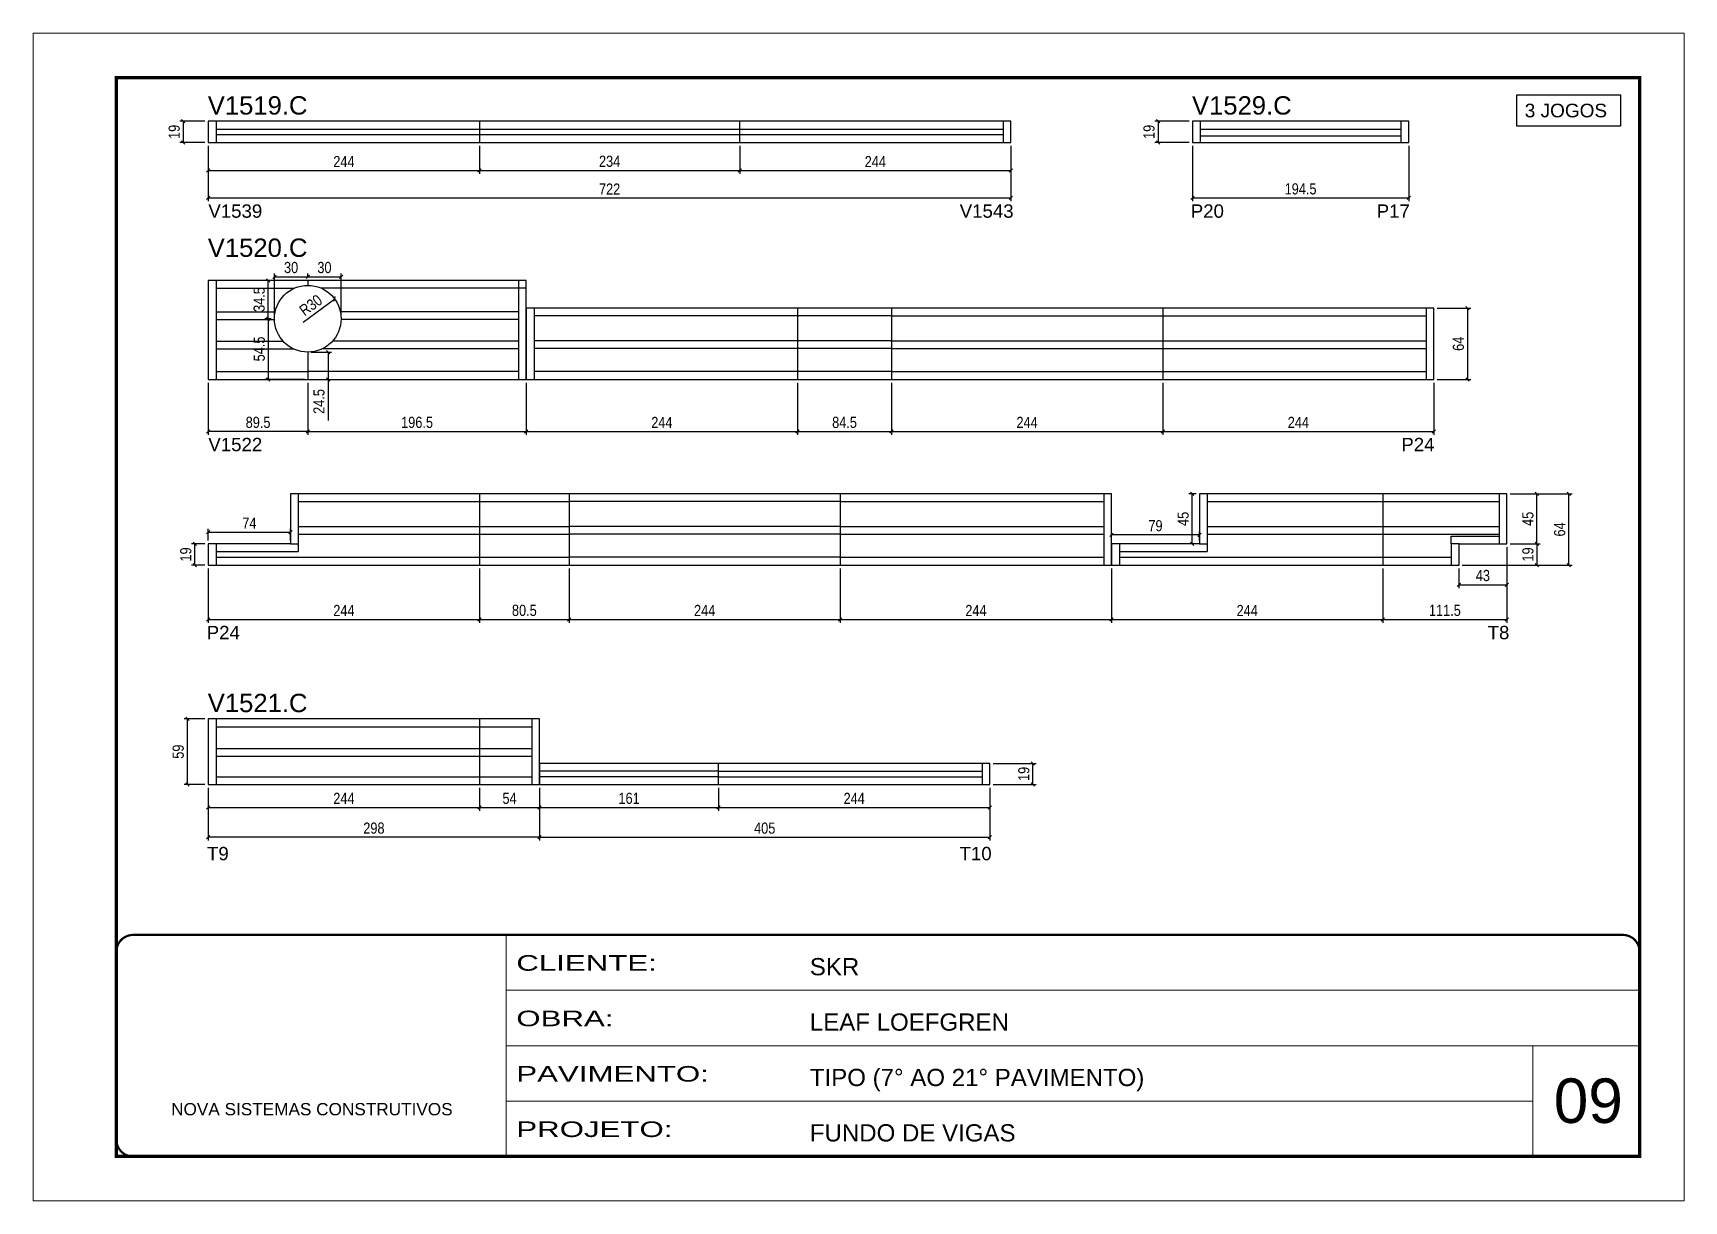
# Model space of a CAD drawing. Extents: x 1959 to 8212, y 239 to 4735.
# Drawn here: x 1959 to 3444, y 1388 to 2438 of the extents above; entities that cross this region are included whole.
import ezdxf

# ---------------------------------------------------------------- set-up
doc = ezdxf.new("R2010")
doc.units = 0
doc.linetypes.add('CONTINUO', pattern=[0])
doc.linetypes.add('DASHED', pattern=[0.75, 0.5, -0.25])
for name, color, linetype in [('5', 5, 'Continuous'), ('COTA', 241, 'Continuous'), ('NOMENCLATURA', 7, 'Continuous'), ('Painéis', 200, 'Continuous'), ('SARR_2.2x7', 40, 'Continuous')]:
    doc.layers.add(name, color=color, linetype=linetype)
for name, color, linetype, lineweight in [('CARIMBO', 255, 'Continuous', 9), ('Folhas', 255, 'Continuous', 9), ('SARRAFO DE PRESSAO', 251, 'DASHED', 9)]:
    doc.layers.add(name, color=color, linetype=linetype, lineweight=lineweight)
doc.styles.add('ARIAL', font='arial.ttf')
doc.styles.add('COTA TECNICA', font='techl___.ttf', dxfattribs={"height": 10})
doc.styles.add('COTA TECNICA-50', font='techl___.ttf', dxfattribs={"height": 10})
doc.styles.get("Standard").update_dxf_attribs({"font": 'arial.ttf'})
doc.styles.add('Tecnologia', font='')
doc.styles.get('Tecnologia').set_extended_font_data('Forgotten Futurist')
doc.dimstyles.new('COTA PAINEL-50', dxfattribs={"dimtxt": 10, "dimasz": 3, "dimexe": 3, "dimexo": 3, "dimgap": 3, "dimtad": 1, "dimdec": 1, "dimzin": 12, "dimdsep": 46, "dimtxsty": 'COTA TECNICA-50', "dimblk1": 'OBLIQUE', "dimblk2": 'OBLIQUE', "dimsah": 1, "dimcen": 0.9, "dimclrd": 4, "dimclre": 4, "dimclrt": 240, "dimadec": 1, "dimazin": 3, "dimtfac": 1, "dimtdec": 1, "dimtmove": 0, "dimatfit": 3, "dimfxl": 1, "dimtolj": 1, "dimtzin": 12, "dimarcsym": 0})
doc.dimstyles.new('PAINEL', dxfattribs={"dimtxt": 10, "dimasz": 3, "dimexe": 3, "dimexo": 3, "dimgap": 3, "dimtad": 1, "dimdec": 1, "dimzin": 12, "dimdsep": 46, "dimtxsty": 'COTA TECNICA', "dimblk1": 'OBLIQUE', "dimblk2": 'OBLIQUE', "dimsah": 1, "dimcen": 0.9, "dimclrd": 4, "dimclre": 4, "dimclrt": 240, "dimadec": 1, "dimazin": 3, "dimtfac": 1, "dimtdec": 1, "dimtmove": 0, "dimatfit": 3, "dimfxl": 1, "dimtolj": 1, "dimtzin": 12, "dimarcsym": 0})

msp = doc.modelspace()

# ---------------------------------------------------------------- texts
at = {"color": 0, "linetype": 'Continuous', "ltscale": 5, "style": 'ARIAL'}
msp.add_text('3 JOGOS', height=12.235, dxfattribs=at).set_placement((3300.54, 2362.29))
at = {"layer": '5', "linetype": 'Continuous'}
for s, rotation, p in [('V1539', 0.00004, (2116.49, 2272)), ('V1543', 0.00004, (2792.31, 2272)), ('P20', 359.99996, (3000.14, 2272)), ('P17', 359.99996, (3167.38, 2272)), ('V1522', 0.00004, (2116.49, 2062.13)), ('P24', 0.00004, (3189.53, 2062.13)), ('P24', 0.00004, (2115, 1893.09)), ('T8', 0.00004, (3267.15, 1893.09)), ('T9', 0.00004, (2115.26, 1694.38)), ('T10', 0.00004, (2792.18, 1694.38))]:
    msp.add_text(s, height=12, rotation=rotation, dxfattribs=at).set_placement(p)
at = {"layer": 'CARIMBO', "style": 'ARIAL'}
msp.add_text('09', height=40, dxfattribs=at).set_placement((3326.63, 1458.21))
at = {"layer": 'NOMENCLATURA', "linetype": 'Continuous'}
for s, p in [('V1519.C', (2115.94, 2364.76)), ('V1529.C', (3001.22, 2364.76)), ('V1520.C', (2115.94, 2236.84)), ('V1521.C', (2115.94, 1827.53))]:
    msp.add_text(s, height=16.5, dxfattribs=at).set_placement(p)

# ---------------------------------------------------------------- blocks, each defined once
blk = doc.blocks.new('9999999999')
at = {"color": 30, "linetype": 'CONTINUO'}
for p, q in [((98564.6, 34230.2), (98564.6, 34429.4)), ((98564.6, 34379.6), (99584, 34379.6)), ((98564.6, 34329.8), (99488, 34329.8)), ((99584, 34329.8), (99488, 34329.8)), ((99488, 34329.8), (99488, 34230.2)), ((98564.6, 34280), (99488, 34280))]:
    blk.add_line(p, q, dxfattribs=at)
at = {"color": 30, "linetype": 'CONTINUO', "const_width": 2}
blk.add_lwpolyline([(99584, 34230.2), (99584, 34414.4, 0.414214), (99569, 34429.4), (98229, 34429.4, 0.414214), (98214, 34414.4), (98214, 34245.2, 0.414214), (98229, 34230.2), (99584, 34230.2)], format="xyb", dxfattribs=at)
at = {"layer": 'Folhas'}
blk.add_lwpolyline([(98139, 34190.2), (99624, 34190.2), (99624, 35240.2), (98139, 35240.2)], close=True, dxfattribs=at)
at = {"layer": 'Folhas', "color": 30, "const_width": 3}
blk.add_lwpolyline([(98214, 34230.2), (99584, 34230.2), (99584, 35200.2), (98214, 35200.2)], close=True, dxfattribs=at)
at = {"color": 7, "linetype": 'Continuous', "ltscale": 5, "style": 'ARIAL'}
for s, height, p in [('SKR', 15.48, (98837.7, 34393.1)), ('LEAF LOEFGREN', 15.483, (98837.7, 34343.3)), ('TIPO (7° AO 21° PAVIMENTO)', 15.483, (98837.7, 34293.5)), ('NOVA SISTEMAS CONSTRUTIVOS', 11.059, (98263.2, 34267.2)), ('FUNDO DE VIGAS', 15.483, (98837.7, 34243.7))]:
    blk.add_text(s, height=height, dxfattribs=at).set_placement(p)
at = {"layer": 'Folhas', "color": 7, "style": 'Tecnologia', "width": 1.5}
for s, p in [('CLIENTE:', (98573.7, 34397.2)), ('OBRA:', (98573.7, 34347.3)), ('PAVIMENTO:', (98573.7, 34297.5)), ('PROJETO:', (98573.7, 34247.7))]:
    blk.add_text(s, height=14, dxfattribs=at).set_placement(p)
blk = doc.blocks.new('_Oblique')
at = {"color": 0, "linetype": 'ByBlock', "lineweight": -2}
blk.add_line((-0.5, -0.5), (0.5, 0.5), dxfattribs=at)
blk = doc.blocks.new('*D170')
at = {"layer": 'COTA', "color": 4, "linetype": 'ByBlock', "lineweight": -2, "transparency": 16777216}
for p, q in [((2116.4, 2336.7), (2116.4, 2286.8)), ((2838.4, 2336.7), (2838.4, 2286.8)), ((2116.4, 2289.8), (2838.4, 2289.8))]:
    blk.add_line(p, q, dxfattribs=at)
at = {"layer": 'Defpoints', "color": 0, "linetype": 'ByBlock', "transparency": 16777216}
for p in [(2116.4, 2339.7), (2838.4, 2339.7), (2838.4, 2289.8)]:
    blk.add_point(p, dxfattribs=at)
at = {"layer": 'COTA', "color": 4, "linetype": 'ByBlock', "lineweight": -2, "transparency": 16777216, "xscale": 3, "yscale": 3, "zscale": 3, "rotation": 180}
blk.add_blockref('_Oblique', (2116.4, 2289.8), dxfattribs=at)
at = {"layer": 'COTA', "color": 4, "linetype": 'ByBlock', "lineweight": -2, "transparency": 16777216, "xscale": 3, "yscale": 3, "zscale": 3}
blk.add_blockref('_Oblique', (2838.4, 2289.8), dxfattribs=at)
at = {"layer": 'COTA', "color": 240, "linetype": 'ByBlock', "transparency": 16777216, "insert": (2477.4, 2297.8), "char_height": 10, "attachment_point": 5, "style": 'COTA TECNICA-50'}
blk.add_mtext('\\A1;722', dxfattribs=at)
blk = doc.blocks.new('*D171')
at = {"layer": 'COTA', "color": 4, "lineweight": -2, "transparency": 16777216}
for p, q in [((2113.4, 2358.7), (2090.9, 2358.7)), ((2093.9, 2358.7), (2093.9, 2339.7)), ((2113.4, 2339.7), (2090.9, 2339.7))]:
    blk.add_line(p, q, dxfattribs=at)
at = {"layer": 'Defpoints', "color": 0, "transparency": 16777216}
for p in [(2116.4, 2358.7), (2093.9, 2339.7), (2116.4, 2339.7)]:
    blk.add_point(p, dxfattribs=at)
at = {"layer": 'COTA', "color": 4, "lineweight": -2, "transparency": 16777216, "xscale": 3, "yscale": 3, "zscale": 3}
for p, rotation in [((2093.9, 2358.7), 90), ((2093.9, 2339.7), 270)]:
    blk.add_blockref('_Oblique', p, dxfattribs=dict(at, rotation=rotation))
at = {"layer": 'COTA', "color": 240, "transparency": 16777216, "insert": (2085.8, 2349.2), "char_height": 10, "attachment_point": 5, "rotation": 90, "style": 'COTA TECNICA'}
blk.add_mtext('\\A1;19', dxfattribs=at)
blk = doc.blocks.new('*D172')
at = {"layer": 'COTA', "color": 4, "lineweight": -2, "transparency": 16777216}
for p, q in [((2116.4, 2336.7), (2116.4, 2311.5)), ((2360.4, 2336.7), (2360.4, 2311.5)), ((2116.4, 2314.5), (2360.4, 2314.5))]:
    blk.add_line(p, q, dxfattribs=at)
at = {"layer": 'Defpoints', "color": 0, "transparency": 16777216}
for p in [(2116.4, 2339.7), (2360.4, 2339.7), (2360.4, 2314.5)]:
    blk.add_point(p, dxfattribs=at)
at = {"layer": 'COTA', "color": 4, "lineweight": -2, "transparency": 16777216, "xscale": 3, "yscale": 3, "zscale": 3, "rotation": 180}
blk.add_blockref('_Oblique', (2116.4, 2314.5), dxfattribs=at)
at = {"layer": 'COTA', "color": 4, "lineweight": -2, "transparency": 16777216, "xscale": 3, "yscale": 3, "zscale": 3}
blk.add_blockref('_Oblique', (2360.4, 2314.5), dxfattribs=at)
at = {"layer": 'COTA', "color": 240, "transparency": 16777216, "insert": (2238.4, 2322.5), "char_height": 10, "attachment_point": 5, "style": 'COTA TECNICA'}
blk.add_mtext('\\A1;244', dxfattribs=at)
blk = doc.blocks.new('*D173')
at = {"layer": 'COTA', "color": 4, "lineweight": -2, "transparency": 16777216}
for p, q in [((2360.4, 2336.7), (2360.4, 2311.5)), ((2594.4, 2336.7), (2594.4, 2311.5)), ((2360.4, 2314.5), (2594.4, 2314.5))]:
    blk.add_line(p, q, dxfattribs=at)
at = {"layer": 'Defpoints', "color": 0, "transparency": 16777216}
for p in [(2360.4, 2339.7), (2594.4, 2339.7), (2594.4, 2314.5)]:
    blk.add_point(p, dxfattribs=at)
at = {"layer": 'COTA', "color": 4, "lineweight": -2, "transparency": 16777216, "xscale": 3, "yscale": 3, "zscale": 3, "rotation": 180}
blk.add_blockref('_Oblique', (2360.4, 2314.5), dxfattribs=at)
at = {"layer": 'COTA', "color": 4, "lineweight": -2, "transparency": 16777216, "xscale": 3, "yscale": 3, "zscale": 3}
blk.add_blockref('_Oblique', (2594.4, 2314.5), dxfattribs=at)
at = {"layer": 'COTA', "color": 240, "transparency": 16777216, "insert": (2477.4, 2322.7), "char_height": 10, "attachment_point": 5, "style": 'COTA TECNICA'}
blk.add_mtext('\\A1;234', dxfattribs=at)
blk = doc.blocks.new('*D174')
at = {"layer": 'COTA', "color": 4, "lineweight": -2, "transparency": 16777216}
for p, q in [((2594.4, 2336.7), (2594.4, 2311.5)), ((2838.4, 2336.7), (2838.4, 2311.5)), ((2594.4, 2314.5), (2838.4, 2314.5))]:
    blk.add_line(p, q, dxfattribs=at)
at = {"layer": 'Defpoints', "color": 0, "transparency": 16777216}
for p in [(2594.4, 2339.7), (2838.4, 2339.7), (2838.4, 2314.5)]:
    blk.add_point(p, dxfattribs=at)
at = {"layer": 'COTA', "color": 4, "lineweight": -2, "transparency": 16777216, "xscale": 3, "yscale": 3, "zscale": 3, "rotation": 180}
blk.add_blockref('_Oblique', (2594.4, 2314.5), dxfattribs=at)
at = {"layer": 'COTA', "color": 4, "lineweight": -2, "transparency": 16777216, "xscale": 3, "yscale": 3, "zscale": 3}
blk.add_blockref('_Oblique', (2838.4, 2314.5), dxfattribs=at)
at = {"layer": 'COTA', "color": 240, "transparency": 16777216, "insert": (2716.4, 2322.5), "char_height": 10, "attachment_point": 5, "style": 'COTA TECNICA'}
blk.add_mtext('\\A1;244', dxfattribs=at)
blk = doc.blocks.new('*D175')
at = {"layer": 'COTA', "color": 4, "lineweight": -2, "transparency": 16777216}
for p, q in [((2116.4, 2123.7), (2116.4, 2076.9)), ((2205.9, 2123.7), (2205.9, 2076.9)), ((2205.9, 2079.9), (2116.4, 2079.9))]:
    blk.add_line(p, q, dxfattribs=at)
at = {"layer": 'Defpoints', "color": 0, "transparency": 16777216}
for p in [(2116.4, 2126.7), (2205.9, 2126.7), (2116.4, 2079.9)]:
    blk.add_point(p, dxfattribs=at)
at = {"layer": 'COTA', "color": 4, "lineweight": -2, "transparency": 16777216, "xscale": 3, "yscale": 3, "zscale": 3, "rotation": 180}
blk.add_blockref('_Oblique', (2116.4, 2079.9), dxfattribs=at)
at = {"layer": 'COTA', "color": 4, "lineweight": -2, "transparency": 16777216, "xscale": 3, "yscale": 3, "zscale": 3}
blk.add_blockref('_Oblique', (2205.9, 2079.9), dxfattribs=at)
at = {"layer": 'COTA', "color": 240, "transparency": 16777216, "insert": (2161.2, 2088), "char_height": 10, "attachment_point": 5, "style": 'COTA TECNICA'}
blk.add_mtext('\\A1;89.5', dxfattribs=at)
blk = doc.blocks.new('*D176')
at = {"layer": 'COTA', "color": 4, "lineweight": -2, "transparency": 16777216}
for p, q in [((3221.9, 2190.7), (3252, 2190.7)), ((3249, 2190.7), (3249, 2126.7)), ((3221.9, 2126.7), (3252, 2126.7))]:
    blk.add_line(p, q, dxfattribs=at)
at = {"layer": 'Defpoints', "color": 0, "transparency": 16777216}
for p in [(3218.9, 2190.7), (3218.9, 2126.7), (3249, 2126.7)]:
    blk.add_point(p, dxfattribs=at)
at = {"layer": 'COTA', "color": 4, "lineweight": -2, "transparency": 16777216, "xscale": 3, "yscale": 3, "zscale": 3}
for p, rotation in [((3249, 2190.7), 90), ((3249, 2126.7), 270)]:
    blk.add_blockref('_Oblique', p, dxfattribs=dict(at, rotation=rotation))
at = {"layer": 'COTA', "color": 240, "transparency": 16777216, "insert": (3240.9, 2158.7), "char_height": 10, "attachment_point": 5, "rotation": 90, "style": 'COTA TECNICA'}
blk.add_mtext('\\A1;64', dxfattribs=at)
blk = doc.blocks.new('*D177')
at = {"layer": 'COTA', "color": 4, "lineweight": -2, "transparency": 16777216}
for p, q in [((2402.4, 2123.7), (2402.4, 2076.9)), ((2646.4, 2123.7), (2646.4, 2076.9)), ((2402.4, 2079.9), (2646.4, 2079.9))]:
    blk.add_line(p, q, dxfattribs=at)
at = {"layer": 'Defpoints', "color": 0, "transparency": 16777216}
for p in [(2402.4, 2126.7), (2646.4, 2126.7), (2646.4, 2079.9)]:
    blk.add_point(p, dxfattribs=at)
at = {"layer": 'COTA', "color": 4, "lineweight": -2, "transparency": 16777216, "xscale": 3, "yscale": 3, "zscale": 3, "rotation": 180}
blk.add_blockref('_Oblique', (2402.4, 2079.9), dxfattribs=at)
at = {"layer": 'COTA', "color": 4, "lineweight": -2, "transparency": 16777216, "xscale": 3, "yscale": 3, "zscale": 3}
blk.add_blockref('_Oblique', (2646.4, 2079.9), dxfattribs=at)
at = {"layer": 'COTA', "color": 240, "transparency": 16777216, "insert": (2524.4, 2088), "char_height": 10, "attachment_point": 5, "style": 'COTA TECNICA'}
blk.add_mtext('\\A1;244', dxfattribs=at)
blk = doc.blocks.new('*D178')
at = {"layer": 'COTA', "color": 4, "lineweight": -2, "transparency": 16777216}
for p, q in [((2646.4, 2123.7), (2646.4, 2076.9)), ((2730.9, 2123.7), (2730.9, 2076.9)), ((2646.4, 2079.9), (2730.9, 2079.9))]:
    blk.add_line(p, q, dxfattribs=at)
at = {"layer": 'Defpoints', "color": 0, "transparency": 16777216}
for p in [(2646.4, 2126.7), (2730.9, 2126.7), (2730.9, 2079.9)]:
    blk.add_point(p, dxfattribs=at)
at = {"layer": 'COTA', "color": 4, "lineweight": -2, "transparency": 16777216, "xscale": 3, "yscale": 3, "zscale": 3, "rotation": 180}
blk.add_blockref('_Oblique', (2646.4, 2079.9), dxfattribs=at)
at = {"layer": 'COTA', "color": 4, "lineweight": -2, "transparency": 16777216, "xscale": 3, "yscale": 3, "zscale": 3}
blk.add_blockref('_Oblique', (2730.9, 2079.9), dxfattribs=at)
at = {"layer": 'COTA', "color": 240, "transparency": 16777216, "insert": (2688.7, 2088), "char_height": 10, "attachment_point": 5, "style": 'COTA TECNICA'}
blk.add_mtext('\\A1;84.5', dxfattribs=at)
blk = doc.blocks.new('*D179')
at = {"layer": 'COTA', "color": 4, "lineweight": -2, "transparency": 16777216}
for p, q in [((2730.9, 2123.7), (2730.9, 2076.9)), ((2974.9, 2123.7), (2974.9, 2076.9)), ((2730.9, 2079.9), (2974.9, 2079.9))]:
    blk.add_line(p, q, dxfattribs=at)
at = {"layer": 'Defpoints', "color": 0, "transparency": 16777216}
for p in [(2730.9, 2126.7), (2974.9, 2126.7), (2974.9, 2079.9)]:
    blk.add_point(p, dxfattribs=at)
at = {"layer": 'COTA', "color": 4, "lineweight": -2, "transparency": 16777216, "xscale": 3, "yscale": 3, "zscale": 3, "rotation": 180}
blk.add_blockref('_Oblique', (2730.9, 2079.9), dxfattribs=at)
at = {"layer": 'COTA', "color": 4, "lineweight": -2, "transparency": 16777216, "xscale": 3, "yscale": 3, "zscale": 3}
blk.add_blockref('_Oblique', (2974.9, 2079.9), dxfattribs=at)
at = {"layer": 'COTA', "color": 240, "transparency": 16777216, "insert": (2852.9, 2088), "char_height": 10, "attachment_point": 5, "style": 'COTA TECNICA'}
blk.add_mtext('\\A1;244', dxfattribs=at)
blk = doc.blocks.new('*D180')
at = {"layer": 'COTA', "color": 4, "lineweight": -2, "transparency": 16777216}
for p, q in [((2974.9, 2123.7), (2974.9, 2076.9)), ((3218.9, 2123.7), (3218.9, 2076.9)), ((2974.9, 2079.9), (3218.9, 2079.9))]:
    blk.add_line(p, q, dxfattribs=at)
at = {"layer": 'Defpoints', "color": 0, "transparency": 16777216}
for p in [(2974.9, 2126.7), (3218.9, 2126.7), (3218.9, 2079.9)]:
    blk.add_point(p, dxfattribs=at)
at = {"layer": 'COTA', "color": 4, "lineweight": -2, "transparency": 16777216, "xscale": 3, "yscale": 3, "zscale": 3, "rotation": 180}
blk.add_blockref('_Oblique', (2974.9, 2079.9), dxfattribs=at)
at = {"layer": 'COTA', "color": 4, "lineweight": -2, "transparency": 16777216, "xscale": 3, "yscale": 3, "zscale": 3}
blk.add_blockref('_Oblique', (3218.9, 2079.9), dxfattribs=at)
at = {"layer": 'COTA', "color": 240, "transparency": 16777216, "insert": (3096.9, 2088), "char_height": 10, "attachment_point": 5, "style": 'COTA TECNICA'}
blk.add_mtext('\\A1;244', dxfattribs=at)
blk = doc.blocks.new('*D181')
at = {"layer": 'COTA', "color": 4, "lineweight": -2, "transparency": 16777216}
for p, q in [((2205.9, 2123.7), (2205.9, 2076.9)), ((2402.4, 2123.7), (2402.4, 2076.9)), ((2205.9, 2079.9), (2402.4, 2079.9))]:
    blk.add_line(p, q, dxfattribs=at)
at = {"layer": 'Defpoints', "color": 0, "transparency": 16777216}
for p in [(2205.9, 2126.7), (2402.4, 2126.7), (2402.4, 2079.9)]:
    blk.add_point(p, dxfattribs=at)
at = {"layer": 'COTA', "color": 4, "lineweight": -2, "transparency": 16777216, "xscale": 3, "yscale": 3, "zscale": 3, "rotation": 180}
blk.add_blockref('_Oblique', (2205.9, 2079.9), dxfattribs=at)
at = {"layer": 'COTA', "color": 4, "lineweight": -2, "transparency": 16777216, "xscale": 3, "yscale": 3, "zscale": 3}
blk.add_blockref('_Oblique', (2402.4, 2079.9), dxfattribs=at)
at = {"layer": 'COTA', "color": 240, "transparency": 16777216, "insert": (2304.2, 2088), "char_height": 10, "attachment_point": 5, "style": 'COTA TECNICA'}
blk.add_mtext('\\A1;196.5', dxfattribs=at)
blk = doc.blocks.new('*D182')
at = {"layer": 'COTA', "color": 4, "lineweight": -2, "transparency": 16777216}
for p, q in [((2208.9, 2151.2), (2227.1, 2151.2)), ((2224.1, 2151.2), (2224.1, 2126.7)), ((2208.9, 2126.7), (2227.1, 2126.7)), ((2224.1, 2126.7), (2224.1, 2089.8))]:
    blk.add_line(p, q, dxfattribs=at)
at = {"layer": 'Defpoints', "color": 0, "transparency": 16777216}
for p in [(2205.9, 2151.2), (2205.9, 2126.7), (2224.1, 2126.7)]:
    blk.add_point(p, dxfattribs=at)
at = {"layer": 'COTA', "color": 4, "lineweight": -2, "transparency": 16777216, "xscale": 3, "yscale": 3, "zscale": 3}
for p, rotation in [((2224.1, 2151.2), 90), ((2224.1, 2126.7), 270)]:
    blk.add_blockref('_Oblique', p, dxfattribs=dict(at, rotation=rotation))
at = {"layer": 'COTA', "color": 240, "transparency": 16777216, "insert": (2216, 2106.8), "char_height": 10, "attachment_point": 5, "rotation": 90, "style": 'COTA TECNICA'}
blk.add_mtext('\\A1;24.5', dxfattribs=at)
blk = doc.blocks.new('*D183')
at = {"layer": 'COTA', "color": 4, "lineweight": -2, "transparency": 16777216}
for p, q in [((2172.9, 2181.2), (2167.4, 2181.2)), ((2170.4, 2181.2), (2170.4, 2126.7)), ((2202.9, 2126.7), (2167.4, 2126.7))]:
    blk.add_line(p, q, dxfattribs=at)
at = {"layer": 'Defpoints', "color": 0, "transparency": 16777216}
for p in [(2175.9, 2181.2), (2170.4, 2126.7), (2205.9, 2126.7)]:
    blk.add_point(p, dxfattribs=at)
at = {"layer": 'COTA', "color": 4, "lineweight": -2, "transparency": 16777216, "xscale": 3, "yscale": 3, "zscale": 3}
for p, rotation in [((2170.4, 2181.2), 90), ((2170.4, 2126.7), 270)]:
    blk.add_blockref('_Oblique', p, dxfattribs=dict(at, rotation=rotation))
at = {"layer": 'COTA', "color": 240, "transparency": 16777216, "insert": (2162.3, 2154), "char_height": 10, "attachment_point": 5, "rotation": 90, "style": 'COTA TECNICA'}
blk.add_mtext('\\A1;54.5', dxfattribs=at)
blk = doc.blocks.new('*D184')
at = {"layer": 'COTA', "color": 4, "lineweight": -2, "transparency": 16777216}
for p, q in [((2202.9, 2215.7), (2167.4, 2215.7)), ((2170.4, 2181.2), (2170.4, 2215.7)), ((2172.9, 2181.2), (2167.4, 2181.2))]:
    blk.add_line(p, q, dxfattribs=at)
at = {"layer": 'Defpoints', "color": 0, "transparency": 16777216}
for p in [(2170.4, 2215.7), (2205.9, 2215.7), (2175.9, 2181.2)]:
    blk.add_point(p, dxfattribs=at)
at = {"layer": 'COTA', "color": 4, "lineweight": -2, "transparency": 16777216, "xscale": 3, "yscale": 3, "zscale": 3}
for p, rotation in [((2170.4, 2215.7), 90), ((2170.4, 2181.2), 270)]:
    blk.add_blockref('_Oblique', p, dxfattribs=dict(at, rotation=rotation))
at = {"layer": 'COTA', "color": 240, "transparency": 16777216, "insert": (2162.2, 2198.5), "char_height": 10, "attachment_point": 5, "rotation": 90, "style": 'COTA TECNICA'}
blk.add_mtext('\\A1;34.5', dxfattribs=at)
blk = doc.blocks.new('*D185')
at = {"layer": 'COTA', "color": 4, "lineweight": -2, "transparency": 16777216}
for p, q in [((2205.9, 2218.7), (2205.9, 2222)), ((2205.9, 2219), (2235.9, 2219)), ((2235.9, 2184.2), (2235.9, 2222))]:
    blk.add_line(p, q, dxfattribs=at)
at = {"layer": 'Defpoints', "color": 0, "transparency": 16777216}
for p in [(2205.9, 2215.7), (2235.9, 2219), (2235.9, 2181.2)]:
    blk.add_point(p, dxfattribs=at)
at = {"layer": 'COTA', "color": 4, "lineweight": -2, "transparency": 16777216, "xscale": 3, "yscale": 3, "zscale": 3, "rotation": 180}
blk.add_blockref('_Oblique', (2205.9, 2219), dxfattribs=at)
at = {"layer": 'COTA', "color": 4, "lineweight": -2, "transparency": 16777216, "xscale": 3, "yscale": 3, "zscale": 3}
blk.add_blockref('_Oblique', (2235.9, 2219), dxfattribs=at)
at = {"layer": 'COTA', "color": 240, "transparency": 16777216, "insert": (2220.9, 2227.2), "char_height": 10, "attachment_point": 5, "style": 'COTA TECNICA'}
blk.add_mtext('\\A1;30', dxfattribs=at)
blk = doc.blocks.new('*D186')
at = {"layer": 'COTA', "color": 4, "lineweight": -2, "transparency": 16777216}
for p, q in [((2175.9, 2184.2), (2175.9, 2222)), ((2175.9, 2219), (2205.9, 2219)), ((2205.9, 2218.7), (2205.9, 2222))]:
    blk.add_line(p, q, dxfattribs=at)
at = {"layer": 'Defpoints', "color": 0, "transparency": 16777216}
for p in [(2205.9, 2219), (2205.9, 2215.7), (2175.9, 2181.2)]:
    blk.add_point(p, dxfattribs=at)
at = {"layer": 'COTA', "color": 4, "lineweight": -2, "transparency": 16777216, "xscale": 3, "yscale": 3, "zscale": 3, "rotation": 180}
blk.add_blockref('_Oblique', (2175.9, 2219), dxfattribs=at)
at = {"layer": 'COTA', "color": 4, "lineweight": -2, "transparency": 16777216, "xscale": 3, "yscale": 3, "zscale": 3}
blk.add_blockref('_Oblique', (2205.9, 2219), dxfattribs=at)
at = {"layer": 'COTA', "color": 240, "transparency": 16777216, "insert": (2190.9, 2227.2), "char_height": 10, "attachment_point": 5, "style": 'COTA TECNICA'}
blk.add_mtext('\\A1;30', dxfattribs=at)
blk = doc.blocks.new('*D187')
at = {"layer": 'COTA', "color": 4, "lineweight": -2, "transparency": 16777216}
blk.add_line((2201.7, 2178.1), (2230.1, 2199), dxfattribs=at)
at = {"layer": 'Defpoints', "color": 0, "transparency": 16777216}
for p in [(2230.1, 2199), (2205.9, 2181.2)]:
    blk.add_point(p, dxfattribs=at)
at = {"layer": 'COTA', "color": 4, "lineweight": -2, "transparency": 16777216, "xscale": 3, "yscale": 3, "zscale": 3, "rotation": 36.40164470959748}
blk.add_blockref('_Oblique', (2230.1, 2199), dxfattribs=at)
at = {"layer": 'COTA', "color": 240, "transparency": 16777216, "insert": (2208.6, 2193.4), "char_height": 10, "attachment_point": 5, "rotation": 36.4016, "style": 'COTA TECNICA'}
blk.add_mtext('\\A1;R30', dxfattribs=at)
blk = doc.blocks.new('*D188')
at = {"layer": 'COTA', "color": 4, "lineweight": -2, "transparency": 16777216}
for p, q in [((2116.4, 1956.8), (2116.4, 1907.8)), ((2360.4, 1956.8), (2360.4, 1907.8)), ((2116.4, 1910.8), (2360.4, 1910.8))]:
    blk.add_line(p, q, dxfattribs=at)
at = {"layer": 'Defpoints', "color": 0, "transparency": 16777216}
for p in [(2116.4, 1959.8), (2360.4, 1959.8), (2360.4, 1910.8)]:
    blk.add_point(p, dxfattribs=at)
at = {"layer": 'COTA', "color": 4, "lineweight": -2, "transparency": 16777216, "xscale": 3, "yscale": 3, "zscale": 3, "rotation": 180}
blk.add_blockref('_Oblique', (2116.4, 1910.8), dxfattribs=at)
at = {"layer": 'COTA', "color": 4, "lineweight": -2, "transparency": 16777216, "xscale": 3, "yscale": 3, "zscale": 3}
blk.add_blockref('_Oblique', (2360.4, 1910.8), dxfattribs=at)
at = {"layer": 'COTA', "color": 240, "transparency": 16777216, "insert": (2238.4, 1918.9), "char_height": 10, "attachment_point": 5, "style": 'COTA TECNICA'}
blk.add_mtext('\\A1;244', dxfattribs=at)
blk = doc.blocks.new('*D189')
at = {"layer": 'COTA', "color": 4, "lineweight": -2, "transparency": 16777216}
for p, q in [((2440.9, 1956.8), (2440.9, 1907.8)), ((2684.9, 1956.8), (2684.9, 1907.8)), ((2440.9, 1910.8), (2684.9, 1910.8))]:
    blk.add_line(p, q, dxfattribs=at)
at = {"layer": 'Defpoints', "color": 0, "transparency": 16777216}
for p in [(2440.9, 1959.8), (2684.9, 1959.8), (2684.9, 1910.8)]:
    blk.add_point(p, dxfattribs=at)
at = {"layer": 'COTA', "color": 4, "lineweight": -2, "transparency": 16777216, "xscale": 3, "yscale": 3, "zscale": 3, "rotation": 180}
blk.add_blockref('_Oblique', (2440.9, 1910.8), dxfattribs=at)
at = {"layer": 'COTA', "color": 4, "lineweight": -2, "transparency": 16777216, "xscale": 3, "yscale": 3, "zscale": 3}
blk.add_blockref('_Oblique', (2684.9, 1910.8), dxfattribs=at)
at = {"layer": 'COTA', "color": 240, "transparency": 16777216, "insert": (2562.9, 1918.9), "char_height": 10, "attachment_point": 5, "style": 'COTA TECNICA'}
blk.add_mtext('\\A1;244', dxfattribs=at)
blk = doc.blocks.new('*D190')
at = {"layer": 'COTA', "color": 4, "lineweight": -2, "transparency": 16777216}
for p, q in [((2684.9, 1956.8), (2684.9, 1907.8)), ((2928.9, 1956.8), (2928.9, 1907.8)), ((2684.9, 1910.8), (2928.9, 1910.8))]:
    blk.add_line(p, q, dxfattribs=at)
at = {"layer": 'Defpoints', "color": 0, "transparency": 16777216}
for p in [(2684.9, 1959.8), (2928.9, 1959.8), (2928.9, 1910.8)]:
    blk.add_point(p, dxfattribs=at)
at = {"layer": 'COTA', "color": 4, "lineweight": -2, "transparency": 16777216, "xscale": 3, "yscale": 3, "zscale": 3, "rotation": 180}
blk.add_blockref('_Oblique', (2684.9, 1910.8), dxfattribs=at)
at = {"layer": 'COTA', "color": 4, "lineweight": -2, "transparency": 16777216, "xscale": 3, "yscale": 3, "zscale": 3}
blk.add_blockref('_Oblique', (2928.9, 1910.8), dxfattribs=at)
at = {"layer": 'COTA', "color": 240, "transparency": 16777216, "insert": (2806.9, 1918.9), "char_height": 10, "attachment_point": 5, "style": 'COTA TECNICA'}
blk.add_mtext('\\A1;244', dxfattribs=at)
blk = doc.blocks.new('*D191')
at = {"layer": 'COTA', "color": 4, "lineweight": -2, "transparency": 16777216}
for p, q in [((2360.4, 1956.8), (2360.4, 1907.8)), ((2440.9, 1956.8), (2440.9, 1907.8)), ((2360.4, 1910.8), (2440.9, 1910.8))]:
    blk.add_line(p, q, dxfattribs=at)
at = {"layer": 'Defpoints', "color": 0, "transparency": 16777216}
for p in [(2360.4, 1959.8), (2440.9, 1959.8), (2440.9, 1910.8)]:
    blk.add_point(p, dxfattribs=at)
at = {"layer": 'COTA', "color": 4, "lineweight": -2, "transparency": 16777216, "xscale": 3, "yscale": 3, "zscale": 3, "rotation": 180}
blk.add_blockref('_Oblique', (2360.4, 1910.8), dxfattribs=at)
at = {"layer": 'COTA', "color": 4, "lineweight": -2, "transparency": 16777216, "xscale": 3, "yscale": 3, "zscale": 3}
blk.add_blockref('_Oblique', (2440.9, 1910.8), dxfattribs=at)
at = {"layer": 'COTA', "color": 240, "transparency": 16777216, "insert": (2400.7, 1919), "char_height": 10, "attachment_point": 5, "style": 'COTA TECNICA'}
blk.add_mtext('\\A1;80.5', dxfattribs=at)
blk = doc.blocks.new('*D192')
at = {"layer": 'COTA', "color": 4, "lineweight": -2, "transparency": 16777216}
for p, q in [((2113.4, 1978.8), (2101.3, 1978.8)), ((2104.3, 1959.8), (2104.3, 1978.8)), ((2113.4, 1959.8), (2101.3, 1959.8))]:
    blk.add_line(p, q, dxfattribs=at)
at = {"layer": 'Defpoints', "color": 0, "transparency": 16777216}
for p in [(2104.3, 1978.8), (2116.4, 1978.8), (2116.4, 1959.8)]:
    blk.add_point(p, dxfattribs=at)
at = {"layer": 'COTA', "color": 4, "lineweight": -2, "transparency": 16777216, "xscale": 3, "yscale": 3, "zscale": 3}
for p, rotation in [((2104.3, 1978.8), 90), ((2104.3, 1959.8), 270)]:
    blk.add_blockref('_Oblique', p, dxfattribs=dict(at, rotation=rotation))
at = {"layer": 'COTA', "color": 240, "transparency": 16777216, "insert": (2096.2, 1969.3), "char_height": 10, "attachment_point": 5, "rotation": 90, "style": 'COTA TECNICA'}
blk.add_mtext('\\A1;19', dxfattribs=at)
blk = doc.blocks.new('*D193')
at = {"layer": 'COTA', "color": 4, "lineweight": -2, "transparency": 16777216}
for p, q in [((2116.4, 1981.8), (2116.4, 1992.4)), ((2190.4, 1981.8), (2190.4, 1992.4)), ((2116.4, 1989.4), (2190.4, 1989.4))]:
    blk.add_line(p, q, dxfattribs=at)
at = {"layer": 'Defpoints', "color": 0, "transparency": 16777216}
for p in [(2116.4, 1978.8), (2190.4, 1989.4), (2190.4, 1978.8)]:
    blk.add_point(p, dxfattribs=at)
at = {"layer": 'COTA', "color": 4, "lineweight": -2, "transparency": 16777216, "xscale": 3, "yscale": 3, "zscale": 3, "rotation": 180}
blk.add_blockref('_Oblique', (2116.4, 1989.4), dxfattribs=at)
at = {"layer": 'COTA', "color": 4, "lineweight": -2, "transparency": 16777216, "xscale": 3, "yscale": 3, "zscale": 3}
blk.add_blockref('_Oblique', (2190.4, 1989.4), dxfattribs=at)
at = {"layer": 'COTA', "color": 240, "transparency": 16777216, "insert": (2153.4, 1997.5), "char_height": 10, "attachment_point": 5, "style": 'COTA TECNICA'}
blk.add_mtext('\\A1;74', dxfattribs=at)
blk = doc.blocks.new('*D194')
at = {"layer": 'COTA', "color": 4, "lineweight": -2, "transparency": 16777216}
for p, q in [((2928.9, 1981.8), (2928.9, 1990)), ((3007.9, 1981.8), (3007.9, 1990)), ((3007.9, 1987), (2928.9, 1987))]:
    blk.add_line(p, q, dxfattribs=at)
at = {"layer": 'Defpoints', "color": 0, "transparency": 16777216}
for p in [(2928.9, 1987), (2928.9, 1978.8), (3007.9, 1978.8)]:
    blk.add_point(p, dxfattribs=at)
at = {"layer": 'COTA', "color": 4, "lineweight": -2, "transparency": 16777216, "xscale": 3, "yscale": 3, "zscale": 3, "rotation": 180}
blk.add_blockref('_Oblique', (2928.9, 1987), dxfattribs=at)
at = {"layer": 'COTA', "color": 4, "lineweight": -2, "transparency": 16777216, "xscale": 3, "yscale": 3, "zscale": 3}
blk.add_blockref('_Oblique', (3007.9, 1987), dxfattribs=at)
at = {"layer": 'COTA', "color": 240, "transparency": 16777216, "insert": (2968.4, 1995.1), "char_height": 10, "attachment_point": 5, "style": 'COTA TECNICA'}
blk.add_mtext('\\A1;79', dxfattribs=at)
blk = doc.blocks.new('*D195')
at = {"layer": 'COTA', "color": 4, "lineweight": -2, "transparency": 16777216}
for p, q in [((3004.9, 2023.8), (2998.4, 2023.8)), ((3001.4, 1978.8), (3001.4, 2023.8)), ((3004.9, 1978.8), (2998.4, 1978.8))]:
    blk.add_line(p, q, dxfattribs=at)
at = {"layer": 'Defpoints', "color": 0, "transparency": 16777216}
for p in [(3001.4, 2023.8), (3007.9, 2023.8), (3007.9, 1978.8)]:
    blk.add_point(p, dxfattribs=at)
at = {"layer": 'COTA', "color": 4, "lineweight": -2, "transparency": 16777216, "xscale": 3, "yscale": 3, "zscale": 3}
for p, rotation in [((3001.4, 2023.8), 90), ((3001.4, 1978.8), 270)]:
    blk.add_blockref('_Oblique', p, dxfattribs=dict(at, rotation=rotation))
at = {"layer": 'COTA', "color": 240, "transparency": 16777216, "insert": (2993.3, 2001.3), "char_height": 10, "attachment_point": 5, "rotation": 90, "style": 'COTA TECNICA'}
blk.add_mtext('\\A1;45', dxfattribs=at)
blk = doc.blocks.new('*D196')
at = {"layer": 'COTA', "color": 4, "lineweight": -2, "transparency": 16777216}
for p, q in [((2928.9, 1956.8), (2928.9, 1907.8)), ((3172.9, 1956.8), (3172.9, 1907.8)), ((2928.9, 1910.8), (3172.9, 1910.8))]:
    blk.add_line(p, q, dxfattribs=at)
at = {"layer": 'Defpoints', "color": 0, "transparency": 16777216}
for p in [(2928.9, 1959.8), (3172.9, 1959.8), (3172.9, 1910.8)]:
    blk.add_point(p, dxfattribs=at)
at = {"layer": 'COTA', "color": 4, "lineweight": -2, "transparency": 16777216, "xscale": 3, "yscale": 3, "zscale": 3, "rotation": 180}
blk.add_blockref('_Oblique', (2928.9, 1910.8), dxfattribs=at)
at = {"layer": 'COTA', "color": 4, "lineweight": -2, "transparency": 16777216, "xscale": 3, "yscale": 3, "zscale": 3}
blk.add_blockref('_Oblique', (3172.9, 1910.8), dxfattribs=at)
at = {"layer": 'COTA', "color": 240, "transparency": 16777216, "insert": (3050.9, 1918.9), "char_height": 10, "attachment_point": 5, "style": 'COTA TECNICA'}
blk.add_mtext('\\A1;244', dxfattribs=at)
blk = doc.blocks.new('*D197')
at = {"layer": 'COTA', "color": 4, "lineweight": -2, "transparency": 16777216}
for p, q in [((3284.4, 1975.8), (3284.4, 1907.8)), ((3172.9, 1956.8), (3172.9, 1907.8)), ((3172.9, 1910.8), (3284.4, 1910.8))]:
    blk.add_line(p, q, dxfattribs=at)
at = {"layer": 'Defpoints', "color": 0, "transparency": 16777216}
for p in [(3284.4, 1978.8), (3172.9, 1959.8), (3284.4, 1910.8)]:
    blk.add_point(p, dxfattribs=at)
at = {"layer": 'COTA', "color": 4, "lineweight": -2, "transparency": 16777216, "xscale": 3, "yscale": 3, "zscale": 3, "rotation": 180}
blk.add_blockref('_Oblique', (3172.9, 1910.8), dxfattribs=at)
at = {"layer": 'COTA', "color": 4, "lineweight": -2, "transparency": 16777216, "xscale": 3, "yscale": 3, "zscale": 3}
blk.add_blockref('_Oblique', (3284.4, 1910.8), dxfattribs=at)
at = {"layer": 'COTA', "color": 240, "transparency": 16777216, "insert": (3228.7, 1919), "char_height": 10, "attachment_point": 5, "style": 'COTA TECNICA'}
blk.add_mtext('\\A1;111.5', dxfattribs=at)
blk = doc.blocks.new('*D198')
at = {"layer": 'COTA', "color": 4, "lineweight": -2, "transparency": 16777216}
for p, q in [((3287.4, 2023.8), (3343.1, 2023.8)), ((3340.1, 1959.8), (3340.1, 2023.8)), ((3244.4, 1959.8), (3343.1, 1959.8))]:
    blk.add_line(p, q, dxfattribs=at)
at = {"layer": 'Defpoints', "color": 0, "transparency": 16777216}
for p in [(3284.4, 2023.8), (3340.1, 2023.8), (3241.4, 1959.8)]:
    blk.add_point(p, dxfattribs=at)
at = {"layer": 'COTA', "color": 4, "lineweight": -2, "transparency": 16777216, "xscale": 3, "yscale": 3, "zscale": 3}
for p, rotation in [((3340.1, 2023.8), 90), ((3340.1, 1959.8), 270)]:
    blk.add_blockref('_Oblique', p, dxfattribs=dict(at, rotation=rotation))
at = {"layer": 'COTA', "color": 240, "transparency": 16777216, "insert": (3332, 1991.8), "char_height": 10, "attachment_point": 5, "rotation": 90, "style": 'COTA TECNICA'}
blk.add_mtext('\\A1;64', dxfattribs=at)
blk = doc.blocks.new('*D199')
at = {"layer": 'COTA', "color": 4, "lineweight": -2, "transparency": 16777216}
for p, q in [((3287.4, 2023.8), (3314.5, 2023.8)), ((3311.5, 1978.8), (3311.5, 2023.8)), ((3287.4, 1978.8), (3314.5, 1978.8))]:
    blk.add_line(p, q, dxfattribs=at)
at = {"layer": 'Defpoints', "color": 0, "transparency": 16777216}
for p in [(3284.4, 2023.8), (3311.5, 2023.8), (3284.4, 1978.8)]:
    blk.add_point(p, dxfattribs=at)
at = {"layer": 'COTA', "color": 4, "lineweight": -2, "transparency": 16777216, "xscale": 3, "yscale": 3, "zscale": 3}
for p, rotation in [((3311.5, 2023.8), 90), ((3311.5, 1978.8), 270)]:
    blk.add_blockref('_Oblique', p, dxfattribs=dict(at, rotation=rotation))
at = {"layer": 'COTA', "color": 240, "transparency": 16777216, "insert": (3303.4, 2001.3), "char_height": 10, "attachment_point": 5, "rotation": 90, "style": 'COTA TECNICA'}
blk.add_mtext('\\A1;45', dxfattribs=at)
blk = doc.blocks.new('*D200')
at = {"layer": 'COTA', "color": 4, "lineweight": -2, "transparency": 16777216}
for p, q in [((3287.4, 1978.8), (3314.5, 1978.8)), ((3311.5, 1978.8), (3311.5, 1959.8)), ((3244.4, 1959.8), (3314.5, 1959.8))]:
    blk.add_line(p, q, dxfattribs=at)
at = {"layer": 'Defpoints', "color": 0, "transparency": 16777216}
for p in [(3284.4, 1978.8), (3241.4, 1959.8), (3311.5, 1959.8)]:
    blk.add_point(p, dxfattribs=at)
at = {"layer": 'COTA', "color": 4, "lineweight": -2, "transparency": 16777216, "xscale": 3, "yscale": 3, "zscale": 3}
for p, rotation in [((3311.5, 1978.8), 90), ((3311.5, 1959.8), 270)]:
    blk.add_blockref('_Oblique', p, dxfattribs=dict(at, rotation=rotation))
at = {"layer": 'COTA', "color": 240, "transparency": 16777216, "insert": (3303.4, 1969.3), "char_height": 10, "attachment_point": 5, "rotation": 90, "style": 'COTA TECNICA'}
blk.add_mtext('\\A1;19', dxfattribs=at)
blk = doc.blocks.new('*D201')
at = {"layer": 'COTA', "color": 4, "lineweight": -2, "transparency": 16777216}
for p, q in [((3284.4, 1975.8), (3284.4, 1939.1)), ((3241.4, 1956.8), (3241.4, 1939.1)), ((3241.4, 1942.1), (3284.4, 1942.1))]:
    blk.add_line(p, q, dxfattribs=at)
at = {"layer": 'Defpoints', "color": 0, "transparency": 16777216}
for p in [(3284.4, 1978.8), (3241.4, 1959.8), (3284.4, 1942.1)]:
    blk.add_point(p, dxfattribs=at)
at = {"layer": 'COTA', "color": 4, "lineweight": -2, "transparency": 16777216, "xscale": 3, "yscale": 3, "zscale": 3, "rotation": 180}
blk.add_blockref('_Oblique', (3241.4, 1942.1), dxfattribs=at)
at = {"layer": 'COTA', "color": 4, "lineweight": -2, "transparency": 16777216, "xscale": 3, "yscale": 3, "zscale": 3}
blk.add_blockref('_Oblique', (3284.4, 1942.1), dxfattribs=at)
at = {"layer": 'COTA', "color": 240, "transparency": 16777216, "insert": (3262.9, 1950.3), "char_height": 10, "attachment_point": 5, "style": 'COTA TECNICA'}
blk.add_mtext('\\A1;43', dxfattribs=at)
blk = doc.blocks.new('*D202')
at = {"layer": 'COTA', "color": 4, "lineweight": -2, "transparency": 16777216}
for p, q in [((2116.4, 1759.5), (2116.4, 1712.1)), ((2414.4, 1759.5), (2414.4, 1712.1)), ((2414.4, 1715.1), (2116.4, 1715.1))]:
    blk.add_line(p, q, dxfattribs=at)
at = {"layer": 'Defpoints', "color": 0, "transparency": 16777216}
for p in [(2116.4, 1762.5), (2414.4, 1762.5), (2116.4, 1715.1)]:
    blk.add_point(p, dxfattribs=at)
at = {"layer": 'COTA', "color": 4, "lineweight": -2, "transparency": 16777216, "xscale": 3, "yscale": 3, "zscale": 3, "rotation": 180}
blk.add_blockref('_Oblique', (2116.4, 1715.1), dxfattribs=at)
at = {"layer": 'COTA', "color": 4, "lineweight": -2, "transparency": 16777216, "xscale": 3, "yscale": 3, "zscale": 3}
blk.add_blockref('_Oblique', (2414.4, 1715.1), dxfattribs=at)
at = {"layer": 'COTA', "color": 240, "transparency": 16777216, "insert": (2265.4, 1723.2), "char_height": 10, "attachment_point": 5, "style": 'COTA TECNICA'}
blk.add_mtext('\\A1;298', dxfattribs=at)
blk = doc.blocks.new('*D203')
at = {"layer": 'COTA', "color": 4, "lineweight": -2, "transparency": 16777216}
for p, q in [((2414.4, 1759.5), (2414.4, 1712.1)), ((2819.4, 1759.5), (2819.4, 1712.1)), ((2414.4, 1715.1), (2819.4, 1715.1))]:
    blk.add_line(p, q, dxfattribs=at)
at = {"layer": 'Defpoints', "color": 0, "transparency": 16777216}
for p in [(2414.4, 1762.5), (2819.4, 1762.5), (2819.4, 1715.1)]:
    blk.add_point(p, dxfattribs=at)
at = {"layer": 'COTA', "color": 4, "lineweight": -2, "transparency": 16777216, "xscale": 3, "yscale": 3, "zscale": 3, "rotation": 180}
blk.add_blockref('_Oblique', (2414.4, 1715.1), dxfattribs=at)
at = {"layer": 'COTA', "color": 4, "lineweight": -2, "transparency": 16777216, "xscale": 3, "yscale": 3, "zscale": 3}
blk.add_blockref('_Oblique', (2819.4, 1715.1), dxfattribs=at)
at = {"layer": 'COTA', "color": 240, "transparency": 16777216, "insert": (2616.9, 1723.2), "char_height": 10, "attachment_point": 5, "style": 'COTA TECNICA'}
blk.add_mtext('\\A1;405', dxfattribs=at)
blk = doc.blocks.new('*D204')
at = {"layer": 'COTA', "color": 4, "lineweight": -2, "transparency": 16777216}
for p, q in [((2116.4, 1759.5), (2116.4, 1738.9)), ((2360.4, 1759.5), (2360.4, 1738.9)), ((2116.4, 1741.9), (2360.4, 1741.9))]:
    blk.add_line(p, q, dxfattribs=at)
at = {"layer": 'Defpoints', "color": 0, "transparency": 16777216}
for p in [(2116.4, 1762.5), (2360.4, 1762.5), (2360.4, 1741.9)]:
    blk.add_point(p, dxfattribs=at)
at = {"layer": 'COTA', "color": 4, "lineweight": -2, "transparency": 16777216, "xscale": 3, "yscale": 3, "zscale": 3, "rotation": 180}
blk.add_blockref('_Oblique', (2116.4, 1741.9), dxfattribs=at)
at = {"layer": 'COTA', "color": 4, "lineweight": -2, "transparency": 16777216, "xscale": 3, "yscale": 3, "zscale": 3}
blk.add_blockref('_Oblique', (2360.4, 1741.9), dxfattribs=at)
at = {"layer": 'COTA', "color": 240, "transparency": 16777216, "insert": (2238.4, 1750), "char_height": 10, "attachment_point": 5, "style": 'COTA TECNICA'}
blk.add_mtext('\\A1;244', dxfattribs=at)
blk = doc.blocks.new('*D205')
at = {"layer": 'COTA', "color": 4, "lineweight": -2, "transparency": 16777216}
for p, q in [((2360.4, 1759.5), (2360.4, 1738.9)), ((2414.4, 1759.5), (2414.4, 1738.9)), ((2360.4, 1741.9), (2414.4, 1741.9))]:
    blk.add_line(p, q, dxfattribs=at)
at = {"layer": 'Defpoints', "color": 0, "transparency": 16777216}
for p in [(2360.4, 1762.5), (2414.4, 1762.5), (2414.4, 1741.9)]:
    blk.add_point(p, dxfattribs=at)
at = {"layer": 'COTA', "color": 4, "lineweight": -2, "transparency": 16777216, "xscale": 3, "yscale": 3, "zscale": 3, "rotation": 180}
blk.add_blockref('_Oblique', (2360.4, 1741.9), dxfattribs=at)
at = {"layer": 'COTA', "color": 4, "lineweight": -2, "transparency": 16777216, "xscale": 3, "yscale": 3, "zscale": 3}
blk.add_blockref('_Oblique', (2414.4, 1741.9), dxfattribs=at)
at = {"layer": 'COTA', "color": 240, "transparency": 16777216, "insert": (2387.4, 1750), "char_height": 10, "attachment_point": 5, "style": 'COTA TECNICA'}
blk.add_mtext('\\A1;54', dxfattribs=at)
blk = doc.blocks.new('*D206')
at = {"layer": 'COTA', "color": 4, "lineweight": -2, "transparency": 16777216}
for p, q in [((2414.4, 1759.5), (2414.4, 1738.9)), ((2575.4, 1759.5), (2575.4, 1738.9)), ((2414.4, 1741.9), (2575.4, 1741.9))]:
    blk.add_line(p, q, dxfattribs=at)
at = {"layer": 'Defpoints', "color": 0, "transparency": 16777216}
for p in [(2414.4, 1762.5), (2575.4, 1762.5), (2575.4, 1741.9)]:
    blk.add_point(p, dxfattribs=at)
at = {"layer": 'COTA', "color": 4, "lineweight": -2, "transparency": 16777216, "xscale": 3, "yscale": 3, "zscale": 3, "rotation": 180}
blk.add_blockref('_Oblique', (2414.4, 1741.9), dxfattribs=at)
at = {"layer": 'COTA', "color": 4, "lineweight": -2, "transparency": 16777216, "xscale": 3, "yscale": 3, "zscale": 3}
blk.add_blockref('_Oblique', (2575.4, 1741.9), dxfattribs=at)
at = {"layer": 'COTA', "color": 240, "transparency": 16777216, "insert": (2494.9, 1750), "char_height": 10, "attachment_point": 5, "style": 'COTA TECNICA'}
blk.add_mtext('\\A1;161', dxfattribs=at)
blk = doc.blocks.new('*D207')
at = {"layer": 'COTA', "color": 4, "lineweight": -2, "transparency": 16777216}
for p, q in [((2575.4, 1759.5), (2575.4, 1738.9)), ((2819.4, 1759.5), (2819.4, 1738.9)), ((2575.4, 1741.9), (2819.4, 1741.9))]:
    blk.add_line(p, q, dxfattribs=at)
at = {"layer": 'Defpoints', "color": 0, "transparency": 16777216}
for p in [(2575.4, 1762.5), (2819.4, 1762.5), (2819.4, 1741.9)]:
    blk.add_point(p, dxfattribs=at)
at = {"layer": 'COTA', "color": 4, "lineweight": -2, "transparency": 16777216, "xscale": 3, "yscale": 3, "zscale": 3, "rotation": 180}
blk.add_blockref('_Oblique', (2575.4, 1741.9), dxfattribs=at)
at = {"layer": 'COTA', "color": 4, "lineweight": -2, "transparency": 16777216, "xscale": 3, "yscale": 3, "zscale": 3}
blk.add_blockref('_Oblique', (2819.4, 1741.9), dxfattribs=at)
at = {"layer": 'COTA', "color": 240, "transparency": 16777216, "insert": (2697.4, 1750), "char_height": 10, "attachment_point": 5, "style": 'COTA TECNICA'}
blk.add_mtext('\\A1;244', dxfattribs=at)
blk = doc.blocks.new('*D208')
at = {"layer": 'COTA', "color": 4, "lineweight": -2, "transparency": 16777216}
for p, q in [((2113.4, 1821.5), (2094.6, 1821.5)), ((2097.6, 1762.5), (2097.6, 1821.5)), ((2113.4, 1762.5), (2094.6, 1762.5))]:
    blk.add_line(p, q, dxfattribs=at)
at = {"layer": 'Defpoints', "color": 0, "transparency": 16777216}
for p in [(2097.6, 1821.5), (2116.4, 1821.5), (2116.4, 1762.5)]:
    blk.add_point(p, dxfattribs=at)
at = {"layer": 'COTA', "color": 4, "lineweight": -2, "transparency": 16777216, "xscale": 3, "yscale": 3, "zscale": 3}
for p, rotation in [((2097.6, 1821.5), 90), ((2097.6, 1762.5), 270)]:
    blk.add_blockref('_Oblique', p, dxfattribs=dict(at, rotation=rotation))
at = {"layer": 'COTA', "color": 240, "transparency": 16777216, "insert": (2089.4, 1792), "char_height": 10, "attachment_point": 5, "rotation": 90, "style": 'COTA TECNICA'}
blk.add_mtext('\\A1;59', dxfattribs=at)
blk = doc.blocks.new('*D209')
at = {"layer": 'COTA', "color": 4, "lineweight": -2, "transparency": 16777216}
for p, q in [((2822.4, 1781.5), (2861.1, 1781.5)), ((2858.1, 1762.5), (2858.1, 1781.5)), ((2822.4, 1762.5), (2861.1, 1762.5))]:
    blk.add_line(p, q, dxfattribs=at)
at = {"layer": 'Defpoints', "color": 0, "transparency": 16777216}
for p in [(2819.4, 1781.5), (2858.1, 1781.5), (2819.4, 1762.5)]:
    blk.add_point(p, dxfattribs=at)
at = {"layer": 'COTA', "color": 4, "lineweight": -2, "transparency": 16777216, "xscale": 3, "yscale": 3, "zscale": 3}
for p, rotation in [((2858.1, 1781.5), 90), ((2858.1, 1762.5), 270)]:
    blk.add_blockref('_Oblique', p, dxfattribs=dict(at, rotation=rotation))
at = {"layer": 'COTA', "color": 240, "transparency": 16777216, "insert": (2850, 1772), "char_height": 10, "attachment_point": 5, "rotation": 90, "style": 'COTA TECNICA'}
blk.add_mtext('\\A1;19', dxfattribs=at)
blk = doc.blocks.new('*D238')
at = {"layer": 'COTA', "color": 4, "linetype": 'ByBlock', "lineweight": -2, "transparency": 16777216}
for p, q in [((3001.7, 2336.7), (3001.7, 2286.8)), ((3196.2, 2336.7), (3196.2, 2286.8)), ((3001.7, 2289.8), (3196.2, 2289.8))]:
    blk.add_line(p, q, dxfattribs=at)
at = {"layer": 'Defpoints', "color": 0, "linetype": 'ByBlock', "transparency": 16777216}
for p in [(3001.7, 2339.7), (3196.2, 2339.7), (3196.2, 2289.8)]:
    blk.add_point(p, dxfattribs=at)
at = {"layer": 'COTA', "color": 4, "linetype": 'ByBlock', "lineweight": -2, "transparency": 16777216, "xscale": 3, "yscale": 3, "zscale": 3, "rotation": 180}
blk.add_blockref('_Oblique', (3001.7, 2289.8), dxfattribs=at)
at = {"layer": 'COTA', "color": 4, "linetype": 'ByBlock', "lineweight": -2, "transparency": 16777216, "xscale": 3, "yscale": 3, "zscale": 3}
blk.add_blockref('_Oblique', (3196.2, 2289.8), dxfattribs=at)
at = {"layer": 'COTA', "color": 240, "linetype": 'ByBlock', "transparency": 16777216, "insert": (3098.9, 2297.9), "char_height": 10, "attachment_point": 5, "style": 'COTA TECNICA-50'}
blk.add_mtext('\\A1;194.5', dxfattribs=at)
blk = doc.blocks.new('*D239')
at = {"layer": 'COTA', "color": 4, "lineweight": -2, "transparency": 16777216}
for p, q in [((2998.7, 2358.7), (2967.7, 2358.7)), ((2970.7, 2358.7), (2970.7, 2339.7)), ((2998.7, 2339.7), (2967.7, 2339.7))]:
    blk.add_line(p, q, dxfattribs=at)
at = {"layer": 'Defpoints', "color": 0, "transparency": 16777216}
for p in [(3001.7, 2358.7), (2970.7, 2339.7), (3001.7, 2339.7)]:
    blk.add_point(p, dxfattribs=at)
at = {"layer": 'COTA', "color": 4, "lineweight": -2, "transparency": 16777216, "xscale": 3, "yscale": 3, "zscale": 3}
for p, rotation in [((2970.7, 2358.7), 90), ((2970.7, 2339.7), 270)]:
    blk.add_blockref('_Oblique', p, dxfattribs=dict(at, rotation=rotation))
at = {"layer": 'COTA', "color": 240, "transparency": 16777216, "insert": (2962.6, 2349.2), "char_height": 10, "attachment_point": 5, "rotation": 90, "style": 'COTA TECNICA'}
blk.add_mtext('\\A1;19', dxfattribs=at)

# ---------------------------------------------------------------- dimensions: what is measured, and where the dimension line sits
at = {"layer": 'COTA'}
for base, p1, p2, picture, middle in [((2093.92, 2339.7), (2116.41, 2358.7), (2116.41, 2339.7), '*D171', (2085.83, 2349.2)), ((2970.72, 2339.7), (3001.69, 2358.7), (3001.69, 2339.7), '*D239', (2962.63, 2349.2)), ((2170.4, 2215.71), (2175.91, 2181.21), (2205.91, 2215.71), '*D184', (2162.18, 2198.46)), ((3248.97, 2126.71), (3218.91, 2190.71), (3218.91, 2126.71), '*D176', (3240.87, 2158.71)), ((2170.4, 2126.71), (2175.91, 2181.21), (2205.91, 2126.71), '*D183', (2162.29, 2153.96)), ((2224.1, 2126.71), (2205.91, 2151.21), (2205.91, 2126.71), '*D182', (2215.99, 2106.77)), ((3001.41, 2023.81), (3007.91, 1978.81), (3007.91, 2023.81), '*D195', (2993.31, 2001.31)), ((3340.11, 2023.81), (3241.41, 1959.81), (3284.41, 2023.81), '*D198', (3332.01, 1991.81)), ((3311.54, 2023.81), (3284.41, 1978.81), (3284.41, 2023.81), '*D199', (3303.43, 2001.31)), ((2104.27, 1978.81), (2116.41, 1959.81), (2116.41, 1978.81), '*D192', (2096.18, 1969.31)), ((3311.54, 1959.81), (3284.41, 1978.81), (3241.41, 1959.81), '*D200', (3303.45, 1969.31)), ((2097.56, 1821.47), (2116.41, 1762.47), (2116.41, 1821.47), '*D208', (2089.42, 1791.97)), ((2858.12, 1781.47), (2819.41, 1762.47), (2819.41, 1781.47), '*D209', (2850.03, 1771.97))]:
    dim = msp.add_linear_dim(base=base, p1=p1, p2=p2, angle=90, dimstyle='PAINEL', dxfattribs=at)
    dim.commit()
    dim.dimension.update_dxf_attribs({"geometry": picture, "text_midpoint": middle})
at = {"layer": 'COTA', "color": 1, "linetype": 'ByBlock'}
for base, p1, p2, picture, middle in [((2838.41, 2289.76), (2116.41, 2339.7), (2838.41, 2339.7), '*D170', (2477.41, 2297.83)), ((3196.19, 2289.76), (3001.69, 2339.7), (3196.19, 2339.7), '*D238', (3098.94, 2297.9))]:
    dim = msp.add_linear_dim(base=base, p1=p1, p2=p2, dimstyle='COTA PAINEL-50', override={"dimarcsym": 1}, dxfattribs=at)
    dim.commit()
    dim.dimension.update_dxf_attribs({"geometry": picture, "text_midpoint": middle})
at = {"layer": 'COTA'}
for base, p1, p2, picture, middle in [((2360.41, 2314.46), (2116.41, 2339.7), (2360.41, 2339.7), '*D172', (2238.41, 2322.53)), ((2838.41, 2314.46), (2594.41, 2339.7), (2838.41, 2339.7), '*D174', (2716.41, 2322.53)), ((2205.91, 2219.02), (2175.91, 2181.21), (2205.91, 2215.71), '*D186', (2190.91, 2227.24)), ((2235.91, 2219.02), (2205.91, 2215.71), (2235.91, 2181.21), '*D185', (2220.91, 2227.24)), ((2116.41, 2079.88), (2205.91, 2126.71), (2116.41, 2126.71), '*D175', (2161.16, 2088.02)), ((2402.41, 2079.88), (2205.91, 2126.71), (2402.41, 2126.71), '*D181', (2304.16, 2088.02)), ((2646.41, 2079.88), (2402.41, 2126.71), (2646.41, 2126.71), '*D177', (2524.41, 2087.96)), ((2190.41, 1989.41), (2116.41, 1978.81), (2190.41, 1978.81), '*D193', (2153.41, 1997.48)), ((2928.91, 1986.98), (3007.91, 1978.81), (2928.91, 1978.81), '*D194', (2968.41, 1995.08)), ((3284.41, 1910.85), (3172.91, 1959.81), (3284.41, 1978.81), '*D197', (3228.66, 1918.96)), ((3284.41, 1942.13), (3241.41, 1959.81), (3284.41, 1978.81), '*D201', (3262.91, 1950.34)), ((2360.41, 1910.85), (2116.41, 1959.81), (2360.41, 1959.81), '*D188', (2238.41, 1918.92)), ((2440.91, 1910.85), (2360.41, 1959.81), (2440.91, 1959.81), '*D191', (2400.66, 1918.98)), ((3172.91, 1910.85), (2928.91, 1959.81), (3172.91, 1959.81), '*D196', (3050.91, 1918.92)), ((2116.41, 1715.14), (2414.41, 1762.47), (2116.41, 1762.47), '*D202', (2265.41, 1723.24)), ((2360.41, 1741.91), (2116.41, 1762.47), (2360.41, 1762.47), '*D204', (2238.41, 1749.98)), ((2819.41, 1715.14), (2414.41, 1762.47), (2819.41, 1762.47), '*D203', (2616.91, 1723.25))]:
    dim = msp.add_linear_dim(base=base, p1=p1, p2=p2, dimstyle='PAINEL', dxfattribs=at)
    dim.commit()
    dim.dimension.update_dxf_attribs({"geometry": picture, "text_midpoint": middle})
for base, p1, p2, picture, middle in [((2594.41, 2314.46), (2360.41, 2339.7), (2594.41, 2339.7), '*D173', (2477.41, 2322.68)), ((2730.91, 2079.88), (2646.41, 2126.71), (2730.91, 2126.71), '*D178', (2688.66, 2088.02)), ((2974.91, 2079.88), (2730.91, 2126.71), (2974.91, 2126.71), '*D179', (2852.91, 2087.96)), ((3218.91, 2079.88), (2974.91, 2126.71), (3218.91, 2126.71), '*D180', (3096.91, 2087.96)), ((2684.91, 1910.85), (2440.91, 1959.81), (2684.91, 1959.81), '*D189', (2562.91, 1918.92)), ((2928.91, 1910.85), (2684.91, 1959.81), (2928.91, 1959.81), '*D190', (2806.91, 1918.92)), ((2414.41, 1741.91), (2360.41, 1762.47), (2414.41, 1762.47), '*D205', (2387.41, 1750.02)), ((2575.41, 1741.91), (2414.41, 1762.47), (2575.41, 1762.47), '*D206', (2494.91, 1750.01)), ((2819.41, 1741.91), (2575.41, 1762.47), (2819.41, 1762.47), '*D207', (2697.41, 1749.98))]:
    dim = msp.add_linear_dim(base=base, p1=p1, p2=p2, dimstyle='PAINEL', override={"dimtmove": 1}, dxfattribs=at)
    dim.commit()
    dim.dimension.update_dxf_attribs({"geometry": picture, "text_midpoint": middle})
dim = msp.add_radius_dim(center=(2205.91, 2181.21), mpoint=(2230.06, 2199.01), dimstyle='PAINEL', dxfattribs=at)
dim.commit()
dim.dimension.update_dxf_attribs({"geometry": '*D187', "text_midpoint": (2213.46, 2186.77), "dimtype": 164})

# ---------------------------------------------------------------- linework, layer by layer
at = {"color": 0, "linetype": 'Continuous', "ltscale": 5}
msp.add_lwpolyline([(3293.56, 2382.6), (3386.81, 2382.6), (3386.81, 2354.36), (3293.56, 2354.36)], close=True, dxfattribs=at)
at = {"layer": 'COTA'}
for p, q in [((2190.41, 1978.81), (2197.41, 1978.81)), ((2197.41, 1978.81), (2197.41, 1971.81)), ((3007.91, 1978.81), (3014.91, 1978.81)), ((3014.91, 1978.81), (3014.91, 1971.81)), ((3234.41, 1978.81), (3234.41, 1985.81)), ((3241.41, 1978.81), (3234.41, 1978.81))]:
    msp.add_line(p, q, dxfattribs=at)
at = {"layer": 'Painéis', "linetype": 'ByBlock'}
for p, q in [((2116.41, 2358.7), (2116.41, 2339.7)), ((2838.41, 2358.7), (2116.41, 2358.7)), ((2360.41, 2358.7), (2360.41, 2339.7)), ((2594.41, 2339.7), (2594.41, 2358.7)), ((2838.41, 2339.7), (2838.41, 2358.7)), ((2116.41, 2339.7), (2838.41, 2339.7)), ((2205.91, 2215.71), (2205.91, 2211.21)), ((2646.41, 2190.71), (2646.41, 2126.71)), ((2730.91, 2190.71), (2730.91, 2126.71)), ((2974.91, 2190.71), (2974.91, 2126.71)), ((2205.91, 2151.21), (2205.91, 2126.71)), ((2360.41, 2023.81), (2360.41, 1959.81)), ((2440.91, 2023.81), (2440.91, 1959.81)), ((2684.91, 2023.81), (2684.91, 1959.81)), ((3172.91, 2023.81), (3172.91, 1959.81))]:
    msp.add_line(p, q, dxfattribs=at)
at = {"layer": 'Painéis'}
for p, q in [((2414.41, 1821.47), (2116.41, 1821.47)), ((2116.41, 1821.47), (2116.41, 1762.47)), ((2360.41, 1821.47), (2360.41, 1762.47)), ((2414.41, 1762.47), (2414.41, 1821.47)), ((2819.41, 1781.47), (2414.41, 1781.47)), ((2414.41, 1781.47), (2414.41, 1762.47)), ((2575.41, 1762.47), (2575.41, 1781.47)), ((2819.41, 1762.47), (2819.41, 1781.47)), ((2116.41, 1762.47), (2414.41, 1762.47)), ((2414.41, 1762.47), (2819.41, 1762.47))]:
    msp.add_line(p, q, dxfattribs=at)
at = {"layer": 'Painéis', "linetype": 'ByBlock'}
for points in [[(3001.69, 2358.7), (3001.69, 2339.7), (3196.19, 2339.7), (3196.19, 2358.7)], [(2116.41, 2126.71), (2402.41, 2126.71), (2402.41, 2215.71), (2116.41, 2215.71)], [(2402.41, 2126.71), (3218.91, 2126.71), (3218.91, 2190.71), (2402.41, 2190.71)], [(2928.91, 2023.81), (2190.41, 2023.81), (2190.41, 1978.81), (2116.41, 1978.81), (2116.41, 1959.81), (2928.91, 1959.81)], [(3284.41, 2023.81), (3007.91, 2023.81), (3007.91, 1978.81), (2928.91, 1978.81), (2928.91, 1959.81), (3241.41, 1959.81), (3241.41, 1978.81), (3284.41, 1978.81)]]:
    msp.add_lwpolyline(points, close=True, dxfattribs=at)
msp.add_circle((2205.91, 2181.21), 30, dxfattribs=at)
at = {"layer": 'SARR_2.2x7', "linetype": 'Continuous'}
for p, q in [((2123.41, 2358.7), (2123.41, 2339.7)), ((2123.41, 2351.7), (2360.41, 2351.7)), ((2123.41, 2346.7), (2360.41, 2346.7)), ((2360.41, 2351.7), (2594.41, 2351.7)), ((2360.41, 2346.7), (2594.41, 2346.7)), ((2594.41, 2351.7), (2831.41, 2351.7)), ((2594.41, 2346.7), (2831.41, 2346.7)), ((2831.41, 2358.7), (2831.41, 2339.7)), ((3008.69, 2358.7), (3008.69, 2339.7)), ((3008.69, 2351.7), (3189.19, 2351.7)), ((3189.19, 2358.7), (3189.19, 2339.7)), ((3008.69, 2345.7), (3189.19, 2345.7)), ((2123.41, 2215.71), (2123.41, 2126.71)), ((2395.41, 2215.71), (2395.41, 2126.71)), ((2123.41, 2208.71), (2193.92, 2208.71)), ((2402.41, 2208.71), (2217.9, 2208.71)), ((2123.41, 2187.52), (2176.58, 2187.52)), ((2395.41, 2187.52), (2235.24, 2187.52)), ((2409.41, 2190.71), (2409.41, 2126.71)), ((2646.41, 2183.71), (2409.41, 2183.71)), ((2730.91, 2183.71), (2646.41, 2183.71)), ((2730.91, 2183.71), (2974.91, 2183.71)), ((2974.91, 2183.71), (3211.91, 2183.71)), ((3211.91, 2190.71), (3211.91, 2126.71)), ((2123.41, 2180.52), (2175.92, 2180.52)), ((2395.41, 2180.52), (2235.9, 2180.52)), ((2123.41, 2161.12), (2183.62, 2161.12)), ((2123.41, 2154.12), (2193, 2154.12)), ((2395.41, 2154.12), (2218.82, 2154.12)), ((2395.41, 2161.12), (2228.2, 2161.12)), ((2646.41, 2161.4), (2409.41, 2161.4)), ((2646.41, 2154.4), (2409.41, 2154.4)), ((2730.91, 2161.4), (2646.41, 2161.4)), ((2730.91, 2154.4), (2646.41, 2154.4)), ((2730.91, 2161.4), (2974.91, 2161.4)), ((2730.91, 2154.4), (2974.91, 2154.4)), ((2974.91, 2161.4), (3211.91, 2161.4)), ((2974.91, 2154.4), (3211.91, 2154.4)), ((2123.41, 2133.71), (2205.91, 2133.71)), ((2395.41, 2133.71), (2205.91, 2133.71)), ((2646.41, 2133.71), (2409.41, 2133.71)), ((2730.91, 2133.71), (2646.41, 2133.71)), ((2730.91, 2133.71), (2974.91, 2133.71)), ((2974.91, 2133.71), (3211.91, 2133.71)), ((2197.41, 2023.81), (2197.41, 1978.81)), ((2921.91, 2023.81), (2921.91, 1959.81)), ((3014.91, 2023.81), (3014.91, 1978.81)), ((3277.41, 2023.81), (3277.41, 1978.81)), ((2197.41, 2016.81), (2360.41, 2016.81)), ((2360.41, 2016.81), (2440.91, 2016.81)), ((2684.91, 2016.81), (2440.91, 2016.81)), ((2684.91, 2016.81), (2921.91, 2016.81)), ((3014.91, 2016.81), (3172.91, 2016.81)), ((3172.91, 2016.81), (3277.41, 2016.81)), ((2197.41, 1994.51), (2360.41, 1994.51)), ((2360.41, 1994.51), (2440.91, 1994.51)), ((2684.91, 1994.51), (2440.91, 1994.51)), ((2684.91, 1994.51), (2921.91, 1994.51)), ((3014.91, 1994.51), (3172.91, 1994.51)), ((3172.91, 1994.51), (3277.41, 1994.51)), ((2123.41, 1978.81), (2123.41, 1959.81)), ((2197.41, 1987.51), (2360.41, 1987.51)), ((2360.41, 1987.51), (2440.91, 1987.51)), ((2684.91, 1987.51), (2440.91, 1987.51)), ((2684.91, 1987.51), (2921.91, 1987.51)), ((2935.91, 1978.81), (2935.91, 1959.81)), ((3014.91, 1987.51), (3172.91, 1987.51)), ((3172.91, 1987.51), (3277.41, 1987.51)), ((3234.41, 1985.81), (3277.41, 1985.81)), ((3234.41, 1978.81), (3234.41, 1959.81)), ((2123.41, 1971.81), (2197.41, 1971.81)), ((2123.41, 1966.81), (2360.41, 1966.81)), ((2360.41, 1966.81), (2440.91, 1966.81)), ((2684.91, 1966.81), (2440.91, 1966.81)), ((2684.91, 1966.81), (2921.91, 1966.81)), ((2935.91, 1971.81), (3014.91, 1971.81)), ((2935.91, 1966.81), (3172.91, 1966.81)), ((3172.91, 1966.81), (3234.41, 1966.81)), ((2123.41, 1821.47), (2123.41, 1762.47)), ((2123.41, 1814.47), (2407.41, 1814.47)), ((2407.41, 1821.47), (2407.41, 1762.47)), ((2123.41, 1794.87), (2407.41, 1794.87)), ((2123.41, 1787.87), (2407.41, 1787.87)), ((2123.41, 1769.47), (2407.41, 1769.47)), ((2575.41, 1774.47), (2414.41, 1774.47)), ((2575.41, 1769.47), (2414.41, 1769.47)), ((2575.41, 1774.47), (2812.41, 1774.47)), ((2575.41, 1769.47), (2812.41, 1769.47)), ((2812.41, 1781.47), (2812.41, 1762.47))]:
    msp.add_line(p, q, dxfattribs=at)

# ---------------------------------------------------------------- block references
at = {"layer": 'SARRAFO DE PRESSAO', "color": 6, "linetype": 'ByBlock'}
msp.add_blockref('9999999999', (-96180.21, -32802.14), dxfattribs=at)

msp.set_redraw_order([(e.dxf.handle, doc.entitydb.next_handle()) for e in msp.query("TEXT MTEXT ATTDEF DIMENSION ARC_DIMENSION")])  # texts and dimensions are drawn at this point

doc.saveas('drawing.dxf')
